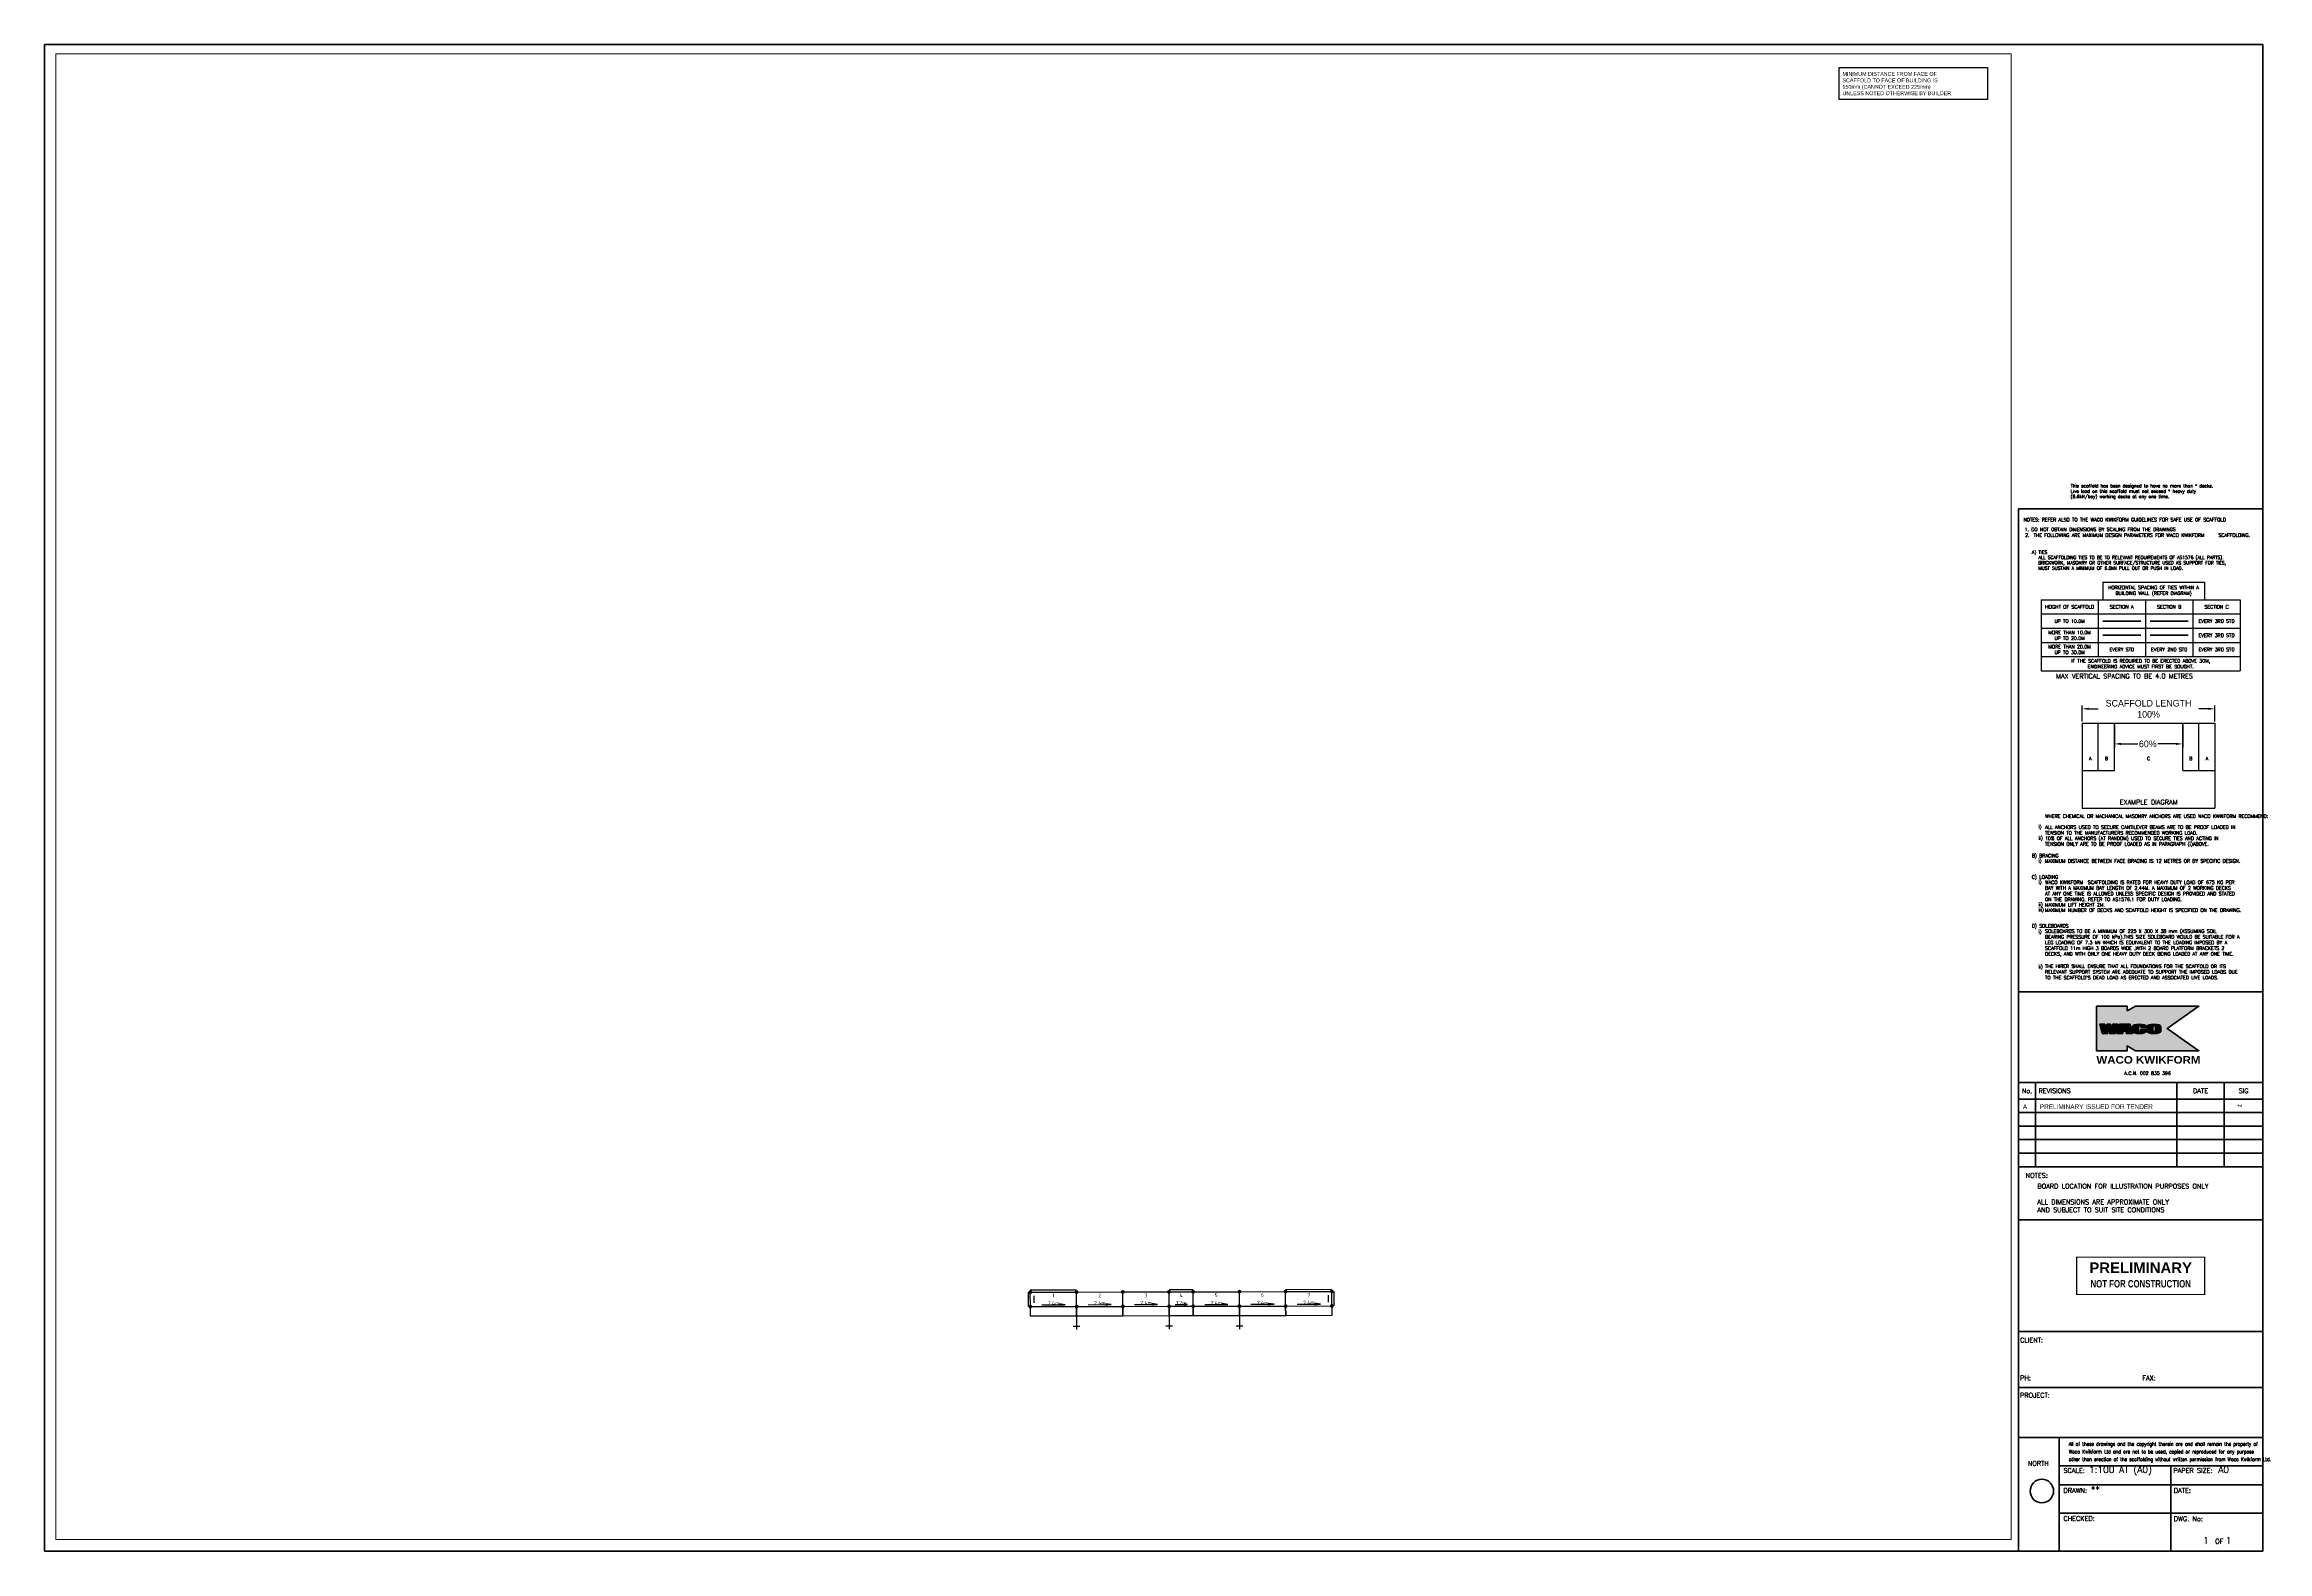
# Paper-space layout 'WACO Kwikform A0 Drawing Sheet' of a CAD drawing. Header units: millimetres. Extents: x 0 to 1172, y 0 to 795.
# The model-space entities are those that its viewports show. They can reach past a viewport. Long polylines and large blocks are cut down to what shows.
import ezdxf
from ezdxf.enums import TextEntityAlignment as Align

# ---------------------------------------------------------------- set-up
doc = ezdxf.new("R2010")
doc.units = ezdxf.units.MM
doc.header["$PDMODE"] = 34
doc.header["$PDSIZE"] = -10
doc.linetypes.add('KwikScaf_DASHED', pattern=[3.75, 2.5, -1.25])
doc.linetypes.add('KwikScaf_Line', pattern=[1, 1, 0])
doc.layers.get('0').update_dxf_attribs({"linetype": 'CONTINUOUS'})
doc.layers.get('Defpoints').update_dxf_attribs({"linetype": 'CONTINUOUS'})
for name, color, linetype in [('DISTANCE', 3, 'CONTINUOUS'), ('KwikScaf Schematic', 7, 'CONTINUOUS'), ('PRELIMINARY', 7, 'CONTINUOUS'), ('RED', 8, 'CONTINUOUS')]:
    doc.layers.add(name, color=color, linetype=linetype)
for name, color, linetype, lineweight in [('Sheet 018', 10, 'CONTINUOUS', 18), ('Sheet 025', 7, 'CONTINUOUS', 25), ('Sheet 035', 5, 'CONTINUOUS', 35), ('Sheet 050', 130, 'CONTINUOUS', 50), ('Sheet 070', 180, 'CONTINUOUS', 70)]:
    doc.layers.add(name, color=color, linetype=linetype, lineweight=lineweight)
doc.layers.add('Viewport', color=7, linetype='CONTINUOUS', plot=False)
doc.styles.add('ARCH', font='archd.shx', dxfattribs={"height": 250})
doc.styles.add('KwikScaf ISO', font='isocp.shx')
doc.styles.add('ROMANS', font='romans')
doc.styles.add('STAMP', font='ARIALBD.TTF')
doc.styles.add('WACO', font='ariblk.TTF')
doc.dimstyles.new('ISO-35', dxfattribs={"dimscale": 0, "dimtxt": 3.5, "dimasz": 3.5, "dimexe": 1.75, "dimexo": 0.875, "dimgap": 0.875, "dimtad": 1, "dimdsep": 46, "dimtxsty": 'Standard', "dimcen": 3.5, "dimadec": 0, "dimazin": 0, "dimtfac": 1, "dimtmove": 2, "dimatfit": 3, "dimfxl": 1, "dimtolj": 1, "dimtzin": 0, "dimarcsym": 0})
pattern_1 = [(0, (0, 0), (0, 0.174625), [0.127, -0.047625]), (90, (0, 0), (-0.174625, 1.069234422681163e-17), [0.127, -0.047625])]

# ---------------------------------------------------------------- blocks, each defined once
blk = doc.blocks.new('PREL')
at = {"layer": 'RED', "const_width": 100}
blk.add_lwpolyline([(6000, 1750), (-6000, 1750), (-6000, -1750.000000000004), (6000, -1750)], close=True, dxfattribs=at)
at = {"layer": 'RED', "style": 'STAMP'}
blk.add_text('PRELIMINARY', height=1000, dxfattribs=at).set_placement((0, 750), align=Align.MIDDLE)
at = {"layer": 'RED', "style": 'STAMP', "width": 0.75}
blk.add_text('NOT FOR CONSTRUCTION', height=700, dxfattribs=at).set_placement((0, -750), align=Align.MIDDLE)
blk = doc.blocks.new('REVDES')
at = {"style": 'ARCH'}
for tag, p in [('01', (2.307452727952295, 1.872837048815029)), ('03', (87.68326290768528, 1.872837048815029)), ('04', (115.3727178601732, 1.872837048815029))]:
    blk.add_attdef(tag, p, '', height=2.5, dxfattribs=at)
at = {"style": 'ARCH', "width": 0.85}
blk.add_attdef('02', (11.24883436304526, 1.872837048815029), '', height=2.5, dxfattribs=at)
blk = doc.blocks.new('*D31')
at = {"color": 0, "lineweight": -2}
for p, q in [((1074.685228284129, 437.8520134905011), (1074.685228284129, 446.2249631015466)), ((1144.685228284129, 437.8520134905011), (1144.685228284129, 446.2249631015466)), ((1078.185228284129, 444.4749631015466), (1083.143561617462, 444.4749631015466)), ((1141.185228284129, 444.4749631015466), (1136.226894950795, 444.4749631015466))]:
    blk.add_line(p, q, dxfattribs=at)
at = {"color": 0}
for points in [[(1078.185228284129, 445.0582964348799), (1078.185228284129, 443.8916297682132), (1074.685228284129, 444.4749631015466)], [(1141.185228284129, 445.0582964348799), (1141.185228284129, 443.8916297682132), (1144.685228284129, 444.4749631015466)]]:
    blk.add_solid(points, dxfattribs=at)
at = {"layer": 'Defpoints', "color": 0}
for p in [(1074.685228284129, 436.9770134905011), (1144.685228284129, 444.4749631015466), (1144.685228284129, 436.9770134905011)]:
    blk.add_point(p, dxfattribs=at)
at = {"color": 0, "insert": (1109.685228284129, 444.4749631015466), "char_height": 3.5, "attachment_point": 5}
blk.add_mtext('\\A1;SCAFFOLD LENGTH\\P100%', dxfattribs=at)
blk = doc.blocks.new('*D32')
at = {"color": 0, "lineweight": -2}
for p, q in [((1091.685228284129, 436.1020134905011), (1091.685228284129, 424.2111625901071)), ((1127.685228284129, 436.1020134905011), (1127.685228284129, 424.2111625901071)), ((1095.185228284129, 425.9611625901071), (1104.048374619526, 425.9611625901071)), ((1124.185228284129, 425.9611625901071), (1114.548374619526, 425.9611625901071))]:
    blk.add_line(p, q, dxfattribs=at)
at = {"color": 0}
for points in [[(1095.185228284129, 426.5444959234404), (1095.185228284129, 425.3778292567738), (1091.685228284129, 425.9611625901071)], [(1124.185228284129, 426.5444959234404), (1124.185228284129, 425.3778292567738), (1127.685228284129, 425.9611625901071)]]:
    blk.add_solid(points, dxfattribs=at)
at = {"layer": 'Defpoints', "color": 0}
for p in [(1091.685228284129, 436.9770134905011), (1127.685228284129, 436.9770134905011), (1127.685228284129, 425.9611625901071)]:
    blk.add_point(p, dxfattribs=at)
at = {"color": 0, "insert": (1109.298374619526, 425.9611625901071), "char_height": 3.5, "attachment_point": 5}
blk.add_mtext('\\A1;60%', dxfattribs=at)
blk = doc.blocks.new('REVISED TITLE')
at = {"layer": 'Sheet 025', "style": 'ROMANS'}
for s, p in [('CLIENT:', (-128.0498279852463, 110.1534623551543)), ('PH:', (-128.0498279852463, 90.15346235515432)), ('PROJECT:', (-128.0498279852463, 81.06238052590771)), ('FAX:', (-63.59748607163732, 90.15346235515432)), ('SCALE:', (-105.1948064830939, 41.33143520308323)), ('PAPER SIZE:', (-47.19480648309394, 41.33143520308323)), ('DRAWN:', (-105.1948064830939, 30.85301372103123)), ('DATE:', (-46.99157308244315, 30.85301372103123)), ('CHECKED:', (-105.1948064830939, 16.0386946920101)), ('DWG. No:', (-46.99157308244315, 15.85803246637835)), ('OF', (-25.1807061546387, 3.979074525860824))]:
    blk.add_text(s, height=2.5, dxfattribs=at).set_placement(p)
at = {"layer": 'Sheet 035', "style": 'ROMANS'}
for tag, p in [('CLIENT_CONTACT', (-110.6119119359905, 110.1534623551542)), ('COMPANY', (-110.6119119359905, 105.1534623551542)), ('ADDRESS_STREET', (-110.6119119359905, 100.1534623551542)), ('CITY', (-110.6119119359905, 95.15346235515423)), ('PHONE_NO.', (-110.6119119359905, 90.15346235515423)), ('PROJECT_TITLE:', (-110.6119119359905, 81.06238052590763)), ('FAX_NO.', (-46.1595700223815, 90.15346235515423)), ('PROJECT_DESCRIPTION', (-110.6119119359905, 76.06238052590763)), ('PROJECT_DESCRIPTION_2', (-110.6119119359905, 71.06238052590763)), ('PROJECT_DESCRIPTION_3', (-110.6119119359905, 66.06238052590763)), ('PROJECT_DESCRIPTION_4', (-110.6119119359905, 61.06238052590763)), ('SCALE', (-91.75689043383812, 41.33143520308315)), ('PAPER_SIZE', (-23.55522091750794, 41.33143520308315)), ('DRAFTSMAN', (-90.75689043383812, 30.85301372103115)), ('DATE', (-35.55365703318733, 30.85301372103115)), ('DWG_NO', (-46.15254205980159, 9.927966762711634))]:
    blk.add_attdef(tag, p, '', height=3.5, dxfattribs=at)
for tag, p in [('PAGE_NO.', (-30.05301076199925, 3.979074525860824)), ('OF_PAGES.', (-18.05301076199925, 3.979074525860824))]:
    blk.add_attdef(tag, text='', height=3.5, dxfattribs=at).set_placement(p, align=Align.CENTER)
blk = doc.blocks.new('WACO LOGO')
h = blk.add_hatch()
h.set_pattern_fill('ANGLE', color=140, scale=0.025, style=0)
h.set_pattern_definition(pattern_1)
h.paths.add_polyline_path([(493.6865790439111, 275.2650843444418), (494.2658797477366, 273.1031046849039), (497.0865245158074, 273.1031046849039), (498.4157824539661, 278.063962846476), (495.8186887724028, 278.063962846476), (495.2317538307079, 275.8734918233334), (494.6448188890133, 278.0639628464759), (492.7283391988088, 278.0639628464759), (492.1414042571141, 275.8734918233333), (491.554469315419, 278.0639628464759), (488.957375633856, 278.063962846476), (490.2866335720145, 273.1031046849039), (493.1072783400855, 273.1031046849039)])
h = blk.add_hatch()
h.set_pattern_fill('ANGLE', color=140, scale=0.025, style=0)
h.set_pattern_definition(pattern_1)
h.paths.add_polyline_path([(504.9649994299411, 278.063962846476), (499.3191983582365, 278.0639628464759), (497.9899404200778, 273.1031046849039), (501.0104786520712, 273.1031046849039), (501.332816473558, 274.3060858118931), (502.7867823868128, 274.3060858118931), (503.1091202082998, 273.1031046849039), (506.2942573680999, 273.1031046849039)])
h.paths.add_polyline_path([(502.142098894089, 276.7120773615401), (502.6042909886477, 274.9871529817897), (501.67990679953, 274.9871529817896)], flags=16)
h = blk.add_hatch()
h.set_pattern_fill('ANGLE', color=140, scale=0.025, style=0)
h.set_pattern_definition(pattern_1)
edge = h.paths.add_edge_path()
edge.add_ellipse((509.9696194084258, 276.8441062814665), major_axis=(-0.6583978019034475, 0), ratio=0.455651581965631, start_angle=180, end_angle=360, ccw=False)
edge.add_line((510.6280172103292, 276.8441062814661), (510.6280172103295, 276.4243361591614))
edge.add_line((510.6280172103295, 276.4243361591614), (513.4879303756703, 276.4243361591614))
edge.add_line((513.4879303756703, 276.4243361591614), (513.4879303756703, 276.9639628464759))
edge.add_ellipse((509.8772633327417, 276.963962846476), major_axis=(-3.610667042928525, 0), ratio=0.3046528486071202, start_angle=180, end_angle=360)
edge.add_line((506.2665962898132, 276.9639628464759), (506.2665962898134, 274.203104684903))
edge.add_ellipse((509.8772633327417, 274.2031046849039), major_axis=(-3.610667042928525, 0), ratio=0.3046528486071202, start_angle=0, end_angle=180)
edge.add_line((513.4879303756703, 274.2031046849042), (513.4879303756701, 275.4989191762972))
edge.add_line((513.4879303756701, 275.4989191762972), (510.6280172103296, 275.4989191762972))
edge.add_line((510.6280172103296, 275.4989191762972), (510.6280172103293, 274.4432469611477))
edge.add_ellipse((509.9696194084258, 274.4827713252667), major_axis=(-0.6583978019034475, 0), ratio=0.455651581965631, start_angle=0, end_angle=180, ccw=False)
edge.add_line((509.3112216065223, 274.4827713252665), (509.3112216065224, 276.8836306455854))
h = blk.add_hatch()
h.set_pattern_fill('ANGLE', color=140, scale=0.025, style=0)
h.set_pattern_definition(pattern_1)
edge = h.paths.add_edge_path()
edge.add_ellipse((517.5612923849794, 276.963962846476), major_axis=(-3.610667042928525, 0), ratio=0.3046528486071202, start_angle=180, end_angle=360)
edge.add_line((513.9506253420509, 276.9639628464758), (513.9506253420512, 274.2031046849027))
edge.add_ellipse((517.5612923849794, 274.2031046849039), major_axis=(-3.610667042928525, 0), ratio=0.3046528486071202, start_angle=0, end_angle=180)
edge.add_line((521.1719594279082, 274.2031046849049), (521.1719594279083, 276.9639628464747))
edge = h.paths.add_edge_path(flags=16)
edge.add_ellipse((517.6536484606638, 276.8441062814665), major_axis=(-0.6583978019034475, 0), ratio=0.455651581965631, start_angle=180, end_angle=360, ccw=False)
edge.add_line((518.3120462625673, 276.8441062814667), (518.312046262567, 274.4432469611473))
edge.add_ellipse((517.6536484606638, 274.4827713252667), major_axis=(-0.6583978019034475, 0), ratio=0.455651581965631, start_angle=0, end_angle=180, ccw=False)
edge.add_line((516.9952506587601, 274.4827713252678), (516.9952506587601, 276.8836306455852))
at = {"layer": 'Sheet 070'}
h = blk.add_hatch(color=51, dxfattribs=at)
h.paths.add_polyline_path([(501.67990679953, 274.9871529817896), (502.6042909886478, 274.9871529817897), (502.142098894089, 276.7120773615399)], flags=0)
h.paths.add_polyline_path([(506.2942573680998, 273.1031046849039), (504.9649994299411, 278.063962846476), (499.3191983582365, 278.0639628464759), (497.9899404200778, 273.1031046849039), (501.0104786520712, 273.1031046849039), (501.3328164735581, 274.3060858118931), (502.7867823868128, 274.3060858118931), (503.1091202082998, 273.1031046849039)], flags=16)
h.paths.add_polyline_path([(490.2866335720146, 273.1031046849039), (488.9573756338559, 278.063962846476), (491.5544693154191, 278.0639628464759), (492.1414042571141, 275.8734918233334), (492.728339198809, 278.063962846476), (494.6448188890131, 278.0639628464759), (495.2317538307079, 275.8734918233334), (495.8186887724028, 278.0639628464759), (498.4157824539661, 278.063962846476), (497.0865245158075, 273.1031046849039), (494.2658797477366, 273.1031046849039), (493.686579043911, 275.2650843444418), (493.1072783400855, 273.1031046849039)], flags=16)
h.paths.add_polyline_path([(503.4423537131524, 285.0615872322845), (503.4423537131527, 287.5615872322844), (487.1923537131524, 287.5615872322844), (487.1923537131527, 264.0615872322844), (503.4423537131527, 264.0615872322844), (503.4423537131524, 266.5615872322845), (507.7724807320747, 264.0615872322844), (541.2724807320747, 264.0615872322844), (524.4917416528549, 275.8115872322845), (541.2724807320747, 287.5615872322844), (507.7724807320747, 287.5615872322844)])
edge = h.paths.add_edge_path(flags=16)
edge.add_line((510.6280172103293, 274.4827713252667), (510.6280172103295, 275.4989191762972))
edge.add_line((510.6280172103295, 275.4989191762972), (513.4879303756702, 275.4989191762972))
edge.add_line((513.4879303756702, 275.4989191762972), (513.4879303756702, 274.2031046849039))
edge.add_ellipse((509.8772633327417, 274.2031046849039), major_axis=(-3.610667042928525, 0), ratio=0.3046528486071202, start_angle=0, end_angle=180, ccw=False)
edge.add_line((506.2665962898134, 274.2031046849039), (506.2665962898132, 276.963962846476))
edge.add_ellipse((509.8772633327417, 276.963962846476), major_axis=(-3.610667042928525, 0), ratio=0.3046528486071202, start_angle=180, end_angle=360, ccw=False)
edge.add_line((513.4879303756702, 276.963962846476), (513.4879303756702, 276.4243361591614))
edge.add_line((513.4879303756702, 276.4243361591614), (510.6280172103293, 276.4243361591614))
edge.add_line((510.6280172103295, 276.4243361591614), (510.6280172103293, 276.8441062814665))
edge.add_ellipse((509.9696194084258, 276.8441062814665), major_axis=(-0.6583978019034475, 0), ratio=0.455651581965631, start_angle=180, end_angle=360)
edge.add_line((509.3112216065224, 276.8441062814665), (509.3112216065224, 274.4827713252667))
edge.add_ellipse((509.9696194084258, 274.4827713252667), major_axis=(-0.6583978019034475, 0), ratio=0.455651581965631, start_angle=0, end_angle=180)
edge = h.paths.add_edge_path(flags=16)
edge.add_ellipse((517.5612923849794, 274.2031046849039), major_axis=(-3.610667042928525, 0), ratio=0.3046528486071202, start_angle=0, end_angle=180, ccw=False)
edge.add_line((513.9506253420511, 274.2031046849039), (513.9506253420509, 276.963962846476))
edge.add_ellipse((517.5612923849794, 276.963962846476), major_axis=(-3.610667042928525, 0), ratio=0.3046528486071202, start_angle=180, end_angle=360, ccw=False)
edge.add_line((521.1719594279082, 276.963962846476), (521.1719594279082, 274.2031046849039))
edge = h.paths.add_edge_path(flags=0)
edge.add_line((516.9952506587601, 276.8441062814665), (516.9952506587601, 274.4827713252667))
edge.add_ellipse((517.6536484606638, 274.4827713252667), major_axis=(-0.6583978019034475, 0), ratio=0.455651581965631, start_angle=0, end_angle=180)
edge.add_line((518.312046262567, 274.4827713252667), (518.3120462625673, 276.8441062814665))
edge.add_ellipse((517.6536484606638, 276.8441062814665), major_axis=(-0.6583978019034475, 0), ratio=0.455651581965631, start_angle=180, end_angle=360)
for p, q in [((506.2665962898132, 276.963962846476), (506.2665962898134, 274.2031046849039)), ((509.3112216065224, 276.8441062814665), (509.3112216065224, 274.4827713252667)), ((510.6280172103293, 276.8441062814665), (510.6280172103295, 276.4243361591614)), ((510.6280172103293, 276.4243361591614), (513.4879303756702, 276.4243361591614)), ((513.4879303756702, 276.4243361591614), (513.4879303756702, 276.963962846476)), ((513.9506253420509, 276.963962846476), (513.9506253420511, 274.2031046849039)), ((516.9952506587601, 276.8441062814665), (516.9952506587601, 274.4827713252667)), ((518.3120462625673, 276.8441062814665), (518.312046262567, 274.4827713252667)), ((521.1719594279082, 274.2031046849039), (521.1719594279082, 276.963962846476))]:
    blk.add_line(p, q, dxfattribs=at)
at = {"layer": 'Sheet 070', "color": 7}
blk.add_lwpolyline([(503.4423537131524, 285.0615872322845), (503.4423537131527, 287.5615872322844), (487.1923537131524, 287.5615872322844), (487.1923537131527, 264.0615872322844), (503.4423537131527, 264.0615872322844), (503.4423537131524, 266.5615872322845), (507.7724807320747, 264.0615872322844), (541.2724807320747, 264.0615872322844), (524.4917416528549, 275.8115872322845), (541.2724807320747, 287.5615872322844), (507.7724807320747, 287.5615872322844)], close=True, dxfattribs=at)
at = {"layer": 'Sheet 070'}
for points in [[(490.2866335720146, 273.1031046849039), (488.9573756338559, 278.063962846476), (491.5544693154191, 278.0639628464759), (492.1414042571141, 275.8734918233334), (492.728339198809, 278.063962846476), (494.6448188890131, 278.0639628464759), (495.2317538307079, 275.8734918233334), (495.8186887724028, 278.0639628464759), (498.4157824539661, 278.063962846476), (497.0865245158075, 273.1031046849039), (494.2658797477366, 273.1031046849039), (493.686579043911, 275.2650843444418), (493.1072783400855, 273.1031046849039), (490.2866335720146, 273.1031046849039)], [(506.2942573680998, 273.1031046849039), (504.9649994299411, 278.063962846476), (499.3191983582365, 278.0639628464759), (497.9899404200778, 273.1031046849039), (501.0104786520712, 273.1031046849039), (501.3328164735581, 274.3060858118931), (502.7867823868128, 274.3060858118931), (503.1091202082998, 273.1031046849039)], [(501.67990679953, 274.9871529817896), (502.6042909886478, 274.9871529817897), (502.142098894089, 276.7120773615399)]]:
    blk.add_lwpolyline(points, close=True, dxfattribs=at)
blk.add_lwpolyline([(510.6280172103293, 274.4827713252667), (510.6280172103295, 275.4989191762972), (513.4879303756702, 275.4989191762972), (513.4879303756702, 274.2031046849039)], dxfattribs=at)
for centre, major_axis, ratio in [((509.8772633327417, 276.963962846476), (-3.610667042928525, 0), 0.3046528486071202), ((509.9696194084258, 276.8441062814665), (-0.6583978019034475, 0), 0.455651581965631), ((517.5612923849794, 276.963962846476), (-3.610667042928525, 0), 0.3046528486071202), ((517.6536484606638, 276.8441062814665), (-0.6583978019034475, 0), 0.455651581965631)]:
    blk.add_ellipse(centre, major_axis=major_axis, ratio=ratio, start_param=3.141592653589793, end_param=6.283185307179586, dxfattribs=at)
at = {"layer": 'Sheet 070', "extrusion": (0, 0, -1)}
for centre, major_axis, ratio in [((509.8772633327417, 274.2031046849039), (-3.610667042928525, 0), 0.3046528486071202), ((509.9696194084258, 274.4827713252667), (-0.6583978019034475, 0), 0.455651581965631), ((517.5612923849794, 274.2031046849039), (-3.610667042928525, 0), 0.3046528486071202), ((517.6536484606638, 274.4827713252667), (-0.6583978019034475, 0), 0.455651581965631)]:
    blk.add_ellipse(centre, major_axis=major_axis, ratio=ratio, start_param=3.141592653589793, end_param=6.283185307179586, dxfattribs=at)

msp = doc.modelspace()

# ---------------------------------------------------------------- linework, layer by layer
at = {"layer": 'KwikScaf Schematic', "color": 3, "linetype": 'KwikScaf_DASHED'}
for p, q in [((48484.66347351585, 9649.702511437601), (48482.97867633986, 10411.70064887527)), ((51021.75136825146, 10517.31418401123), (48582.75732991751, 10511.92150643612)), ((48784.22053624039, 9850.365328550895), (48783.4201470308, 10212.36444371157)), ((64486.71845565068, 10547.08556718013), (62047.72441731673, 10541.69288960501)), ((64287.38225048698, 10246.64409648919), (64288.18263969657, 9884.64498132851)), ((64586.93931321152, 10447.30691360248), (64588.62411038751, 9685.308776164813))]:
    msp.add_line(p, q, dxfattribs=at)
at = {"layer": 'KwikScaf Schematic', "color": 3, "linetype": 'KwikScaf_Line'}
for p, q in [((48582.9784319091, 10411.92175086687), (51021.97247024306, 10417.31442844199)), ((48584.6632290851, 9649.9236134292), (48582.9784319091, 10411.92175086687)), ((48584.6632290851, 9649.9236134292), (51023.65726741905, 9655.316291004317)), ((48585.78642720242, 9141.924855137422), (48584.6632290851, 9649.9236134292)), ((49194.20113902158, 9746.521550002688), (50413.69815818856, 9749.217888790246)), ((50413.69815818856, 9749.217888790246), (50108.71860357332, 9796.16868768321)), ((50413.69815818856, 9749.217888790246), (50108.92920322032, 9700.918920503502)), ((51021.97247024306, 10417.31442844199), (53460.96650857702, 10422.7071060171)), ((51023.65726741905, 9655.316291004317), (51021.97247024306, 10417.31442844199)), ((51023.65726741905, 9655.316291004317), (53462.65130575301, 9660.708968579433)), ((51023.65726741905, 9655.316291004317), (51024.78046553638, 9147.317532712537)), ((51024.78046553638, 9147.317532712537), (51023.65726741905, 9655.316291004317)), ((51633.19517735554, 9751.914227577805), (52852.69219652252, 9754.610566365362)), ((52852.69219652252, 9754.610566365362), (52547.71264190727, 9801.561365258327)), ((52852.69219652252, 9754.610566365362), (52547.92324155428, 9706.311598078619)), ((53460.96650857702, 10422.7071060171), (55899.96054691097, 10428.09978359222)), ((53462.65130575301, 9660.708968579433), (53460.96650857702, 10422.7071060171)), ((53462.65130575301, 9660.708968579433), (55901.64534408697, 9666.10164615455)), ((53462.65130575301, 9660.708968579433), (53463.77450387034, 9152.710210287654)), ((53463.77450387034, 9152.710210287654), (53462.65130575301, 9660.708968579433)), ((54072.1892156895, 9757.30690515292), (55291.68623485648, 9760.003243940479)), ((55291.68623485648, 9760.003243940479), (54986.70668024123, 9806.954042833444)), ((55291.68623485648, 9760.003243940479), (54986.91727988824, 9711.704275653734)), ((55901.64534408697, 9666.10164615455), (55899.96054691097, 10428.09978359222)), ((55901.64534408697, 9666.10164615455), (55902.76854220429, 9158.10288786277)), ((57169.95744264043, 10430.90777888553), (59608.95148097438, 10436.30045646065)), ((57171.64223981641, 9668.909641447864), (59610.63627815037, 9674.302319022981)), ((57172.76543793374, 9160.910883156086), (57171.64223981641, 9668.909641447864)), ((57781.18014975291, 9765.507578021352), (59000.67716891988, 9768.20391680891)), ((59000.67716891988, 9768.20391680891), (58695.69761430464, 9815.154715701876)), ((59000.67716891988, 9768.20391680891), (58695.90821395164, 9719.904948522168)), ((59608.95148097437, 10436.30045646065), (62047.94551930833, 10441.69313403577)), ((59610.63627815037, 9674.302319022981), (59608.95148097438, 10436.30045646065)), ((59610.63627815036, 9674.302319022981), (62049.63031648431, 9679.694996598097)), ((59610.63627815037, 9674.302319022981), (59611.7594762677, 9166.303560731203)), ((59611.75947626769, 9166.303560731203), (59610.63627815036, 9674.302319022981)), ((60220.17418808685, 9770.900255596469), (61439.67120725383, 9773.596594384027)), ((61439.67120725383, 9773.596594384027), (61134.69165263859, 9820.547393276991)), ((61439.67120725383, 9773.596594384027), (61134.90225228558, 9725.297626097283)), ((62047.94551930833, 10441.69313403577), (64486.93955764228, 10447.08581161088)), ((62049.63031648431, 9679.694996598097), (62047.94551930833, 10441.69313403577)), ((62049.63031648431, 9679.694996598097), (64488.62435481827, 9685.087674173214)), ((62049.63031648431, 9679.694996598097), (62050.75351460165, 9171.696238306318)), ((62050.75351460164, 9171.696238306318), (62049.63031648431, 9679.694996598097)), ((62659.16822642081, 9776.292933171586), (63878.66524558778, 9778.989271959143)), ((63878.66524558778, 9778.989271959143), (63573.68569097254, 9825.940070852108)), ((63878.66524558778, 9778.989271959143), (63573.89629061954, 9730.6903036724)), ((64488.62435481827, 9685.087674173214), (64486.93955764228, 10447.08581161088)), ((64488.62435481827, 9685.087674173214), (64489.74755293559, 9177.088915881435)), ((51024.78046553638, 9147.317532712537), (48585.78642720242, 9141.924855137422)), ((50850.94167874609, 8621.931887488687), (51200.94082323846, 8622.705744459287)), ((53463.77450387034, 9152.710210287654), (51024.78046553638, 9147.317532712537)), ((51024.78046553638, 9147.317532712537), (51026.32817947758, 8447.319243727803)), ((55902.76854220429, 9158.10288786277), (53463.77450387034, 9152.710210287654)), ((55728.92975541401, 8632.717242638919), (56078.92889990637, 8633.491099609519)), ((55902.76854220429, 9158.10288786277), (55904.31625614549, 8458.104598878035)), ((59611.7594762677, 9166.303560731203), (57172.76543793374, 9160.910883156086)), ((59437.92068947741, 8640.917915507353), (59787.91983396978, 8641.69177247795)), ((62050.75351460165, 9171.696238306318), (59611.75947626769, 9166.303560731203)), ((59611.7594762677, 9166.303560731203), (59613.30719020889, 8466.305271746467)), ((64489.74755293559, 9177.088915881435), (62050.75351460164, 9171.696238306318))]:
    msp.add_line(p, q, dxfattribs=at)
at = {"layer": 'KwikScaf Schematic', "color": 1, "linetype": 'KwikScaf_DASHED'}
msp.add_line((57169.73634064882, 10530.90753445478), (55899.73944491937, 10528.09953916147), dxfattribs=at)
at = {"layer": 'KwikScaf Schematic', "color": 1, "linetype": 'KwikScaf_Line'}
for p, q in [((55899.96054691097, 10428.09978359222), (57169.95744264042, 10430.90777888553)), ((55901.64534408697, 9666.10164615455), (57171.64223981641, 9668.909641447864)), ((55902.76854220429, 9158.10288786277), (55901.64534408697, 9666.10164615455)), ((56218.93396837233, 9762.053412157587), (56853.93241623705, 9763.457409804245)), ((56853.93241623705, 9763.457409804245), (56695.07750444737, 9810.731293982435)), ((56853.93241623705, 9763.457409804245), (56695.28810409437, 9715.481526802725)), ((57171.64223981641, 9668.909641447864), (57169.95744264042, 10430.90777888553)), ((57171.64223981641, 9668.909641447864), (57172.76543793374, 9160.910883156086)), ((57172.76543793374, 9160.910883156086), (55902.76854220429, 9158.10288786277))]:
    msp.add_line(p, q, dxfattribs=at)
at = {"layer": 'KwikScaf Schematic', "color": 3, "linetype": 'KwikScaf_Line'}
for points in [[(48582.86788091331, 10461.92162865149, 99.99999999999999, 99.99999999999997, -0.1989123673796587), (48618.25551319031, 10447.35517486567, 99.99999999999997, 99.99999999999999, -0.1989123673796583), (48632.97830969373, 10412.03230186267, 99.99999999999999, 99.99999999999999, -0.1989123673796577), (48618.41185590791, 10376.64466958566, 99.99999999999999, 99.99999999999999, -0.1989123673796573), (48583.0889829049, 10361.92187308224, 99.99999999999999, 99.99999999999999, -0.1989123673796573), (48547.7013506279, 10376.48832686807, 99.99999999999999, 99.99999999999999, -0.1989123673796577), (48532.97855412449, 10411.81119987107, 99.99999999999999, 99.99999999999997, -0.1989123673796583), (48547.5450079103, 10447.19883214808, 99.99999999999997, 99.99999999999999, -0.1989123673796587)], [(51021.86191924726, 10467.31430622661, 99.99999999999999, 99.99999999999999, -0.1989123673796651), (51057.24955152427, 10452.74785244079, 99.99999999999999, 99.99999999999999, -0.1989123673796651), (51071.97234802769, 10417.42497943778, 99.99999999999999, 99.99999999999997, -0.1989123673796633), (51057.40589424186, 10382.03734716078, 99.99999999999997, 99.99999999999999, -0.1989123673796608), (51022.08302123886, 10367.31455065736, 99.99999999999999, 99.99999999999997, -0.1989123673796541), (50986.69538896185, 10381.88100444318, 99.99999999999997, 99.99999999999999, -0.1989123673796558), (50971.97259245844, 10417.20387744619, 99.99999999999999, 99.99999999999999, -0.198912367379653), (50986.53904624426, 10452.59150972319, 99.99999999999999, 99.99999999999999, -0.1989123673796589)], [(51021.86191924726, 10467.31430622661, 99.99999999999999, 99.99999999999997, -0.1989123673796587), (51057.24955152428, 10452.74785244079, 99.99999999999997, 99.99999999999999, -0.1989123673796583), (51071.97234802769, 10417.42497943778, 99.99999999999999, 99.99999999999999, -0.1989123673796577), (51057.40589424187, 10382.03734716078, 99.99999999999999, 99.99999999999999, -0.1989123673796573), (51022.08302123886, 10367.31455065736, 99.99999999999999, 99.99999999999999, -0.1989123673796573), (50986.69538896185, 10381.88100444318, 99.99999999999999, 99.99999999999999, -0.1989123673796577), (50971.97259245844, 10417.20387744619, 99.99999999999999, 99.99999999999997, -0.1989123673796583), (50986.53904624426, 10452.59150972319, 99.99999999999997, 99.99999999999999, -0.1989123673796587)], [(51023.54671642325, 9705.31616878894, 99.99999999999999, 99.99999999999997, -0.1989123673796593), (51058.93434870026, 9690.74971500312, 99.99999999999997, 99.99999999999999, -0.1989123673796627), (51073.65714520367, 9655.426842000117, 99.99999999999999, 99.99999999999997, -0.1989123673796627), (51059.09069141786, 9620.039209723107, 99.99999999999997, 99.99999999999999, -0.1989123673796593), (51023.76781841485, 9605.316413219693, 99.99999999999999, 99.99999999999999, -0.1989123673796575), (50988.38018613785, 9619.882867005514, 99.99999999999999, 99.99999999999999, -0.1989123673796525), (50973.65738963443, 9655.205740008518, 99.99999999999999, 99.99999999999999, -0.1989123673796525), (50988.22384342024, 9690.593372285526, 99.99999999999999, 99.99999999999999, -0.1989123673796575)], [(53460.85595758122, 10472.70698380173, 99.99999999999999, 99.99999999999999, -0.1989123673796651), (53496.24358985823, 10458.1405300159, 99.99999999999999, 99.99999999999999, -0.1989123673796651), (53510.96638636164, 10422.8176570129, 99.99999999999999, 99.99999999999997, -0.1989123673796633), (53496.39993257582, 10387.43002473589, 99.99999999999997, 99.99999999999999, -0.1989123673796608), (53461.07705957282, 10372.70722823248, 99.99999999999999, 99.99999999999997, -0.1989123673796541), (53425.68942729581, 10387.2736820183, 99.99999999999997, 99.99999999999999, -0.1989123673796558), (53410.96663079239, 10422.5965550213, 99.99999999999999, 99.99999999999999, -0.198912367379653), (53425.53308457822, 10457.98418729831, 99.99999999999999, 99.99999999999999, -0.1989123673796589)], [(53460.85595758122, 10472.70698380173, 99.99999999999999, 99.99999999999997, -0.1989123673796587), (53496.24358985823, 10458.1405300159, 99.99999999999997, 99.99999999999999, -0.1989123673796583), (53510.96638636164, 10422.8176570129, 99.99999999999999, 99.99999999999999, -0.1989123673796577), (53496.39993257582, 10387.43002473589, 99.99999999999999, 99.99999999999999, -0.1989123673796573), (53461.07705957282, 10372.70722823248, 99.99999999999999, 99.99999999999999, -0.1989123673796573), (53425.68942729581, 10387.2736820183, 99.99999999999999, 99.99999999999999, -0.1989123673796577), (53410.9666307924, 10422.5965550213, 99.99999999999999, 99.99999999999997, -0.1989123673796583), (53425.53308457822, 10457.98418729831, 99.99999999999997, 99.99999999999999, -0.1989123673796587)], [(53462.54075475721, 9710.708846364058, 99.99999999999999, 99.99999999999997, -0.1989123673796593), (53497.92838703422, 9696.142392578236, 99.99999999999997, 99.99999999999999, -0.1989123673796627), (53512.65118353763, 9660.819519575232, 99.99999999999999, 99.99999999999997, -0.1989123673796627), (53498.08472975181, 9625.431887298224, 99.99999999999997, 99.99999999999999, -0.1989123673796593), (53462.76185674881, 9610.70909079481, 99.99999999999999, 99.99999999999999, -0.1989123673796575), (53427.3742244718, 9625.27554458063, 99.99999999999999, 99.99999999999999, -0.1989123673796525), (53412.65142796838, 9660.598417583633, 99.99999999999999, 99.99999999999999, -0.1989123673796525), (53427.2178817542, 9695.986049860641, 99.99999999999999, 99.99999999999999, -0.1989123673796575)], [(55899.84999591517, 10478.09966137684, 99.99999999999999, 99.99999999999999, -0.1989123673796651), (55935.23762819218, 10463.53320759102, 99.99999999999999, 99.99999999999999, -0.1989123673796651), (55949.9604246956, 10428.21033458802, 99.99999999999999, 99.99999999999997, -0.1989123673796633), (55935.39397090978, 10392.82270231101, 99.99999999999997, 99.99999999999999, -0.1989123673796608), (55900.07109790677, 10378.09990580759, 99.99999999999999, 99.99999999999997, -0.1989123673796541), (55864.68346562977, 10392.66635959341, 99.99999999999997, 99.99999999999999, -0.1989123673796558), (55849.96066912635, 10427.98923259642, 99.99999999999999, 99.99999999999999, -0.198912367379653), (55864.52712291217, 10463.37686487343, 99.99999999999999, 99.99999999999999, -0.1989123673796589)], [(55901.53479309117, 9716.101523939173, 99.99999999999999, 99.99999999999997, -0.1989123673796593), (55936.92242536818, 9701.535070153352, 99.99999999999997, 99.99999999999999, -0.1989123673796627), (55951.64522187159, 9666.21219715035, 99.99999999999999, 99.99999999999997, -0.1989123673796627), (55937.07876808577, 9630.82456487334, 99.99999999999997, 99.99999999999999, -0.1989123673796593), (55901.75589508277, 9616.101768369925, 99.99999999999999, 99.99999999999999, -0.1989123673796575), (55866.36826280576, 9630.668222155746, 99.99999999999999, 99.99999999999999, -0.1989123673796525), (55851.64546630234, 9665.99109515875, 99.99999999999999, 99.99999999999999, -0.1989123673796525), (55866.21192008816, 9701.378727435758, 99.99999999999999, 99.99999999999999, -0.1989123673796575)], [(57169.84689164463, 10480.90765667016, 99.99999999999999, 99.99999999999997, -0.1989123673796587), (57205.23452392164, 10466.34120288434, 99.99999999999997, 99.99999999999999, -0.1989123673796583), (57219.95732042505, 10431.01832988133, 99.99999999999999, 99.99999999999999, -0.1989123673796577), (57205.39086663923, 10395.63069760432, 99.99999999999999, 99.99999999999999, -0.1989123673796573), (57170.06799363623, 10380.90790110091, 99.99999999999999, 99.99999999999999, -0.1989123673796573), (57134.68036135922, 10395.47435488673, 99.99999999999999, 99.99999999999999, -0.1989123673796577), (57119.9575648558, 10430.79722788973, 99.99999999999999, 99.99999999999997, -0.1989123673796583), (57134.52401864162, 10466.18486016674, 99.99999999999997, 99.99999999999999, -0.1989123673796587)], [(59608.84092997858, 10486.30033424527, 99.99999999999999, 99.99999999999999, -0.1989123673796651), (59644.22856225559, 10471.73388045945, 99.99999999999999, 99.99999999999999, -0.1989123673796651), (59658.951358759, 10436.41100745645, 99.99999999999999, 99.99999999999997, -0.1989123673796633), (59644.38490497318, 10401.02337517944, 99.99999999999997, 99.99999999999999, -0.1989123673796608), (59609.06203197018, 10386.30057867603, 99.99999999999999, 99.99999999999997, -0.1989123673796541), (59573.67439969317, 10400.86703246185, 99.99999999999997, 99.99999999999999, -0.1989123673796558), (59558.95160318976, 10436.18990546485, 99.99999999999999, 99.99999999999999, -0.198912367379653), (59573.51805697558, 10471.57753774186, 99.99999999999999, 99.99999999999999, -0.1989123673796589)], [(59608.84092997857, 10486.30033424527, 99.99999999999999, 99.99999999999997, -0.1989123673796587), (59644.22856225558, 10471.73388045945, 99.99999999999997, 99.99999999999999, -0.1989123673796583), (59658.951358759, 10436.41100745645, 99.99999999999999, 99.99999999999999, -0.1989123673796577), (59644.38490497318, 10401.02337517944, 99.99999999999999, 99.99999999999999, -0.1989123673796573), (59609.06203197017, 10386.30057867603, 99.99999999999999, 99.99999999999999, -0.1989123673796573), (59573.67439969316, 10400.86703246185, 99.99999999999999, 99.99999999999999, -0.1989123673796577), (59558.95160318975, 10436.18990546485, 99.99999999999999, 99.99999999999997, -0.1989123673796583), (59573.51805697557, 10471.57753774186, 99.99999999999997, 99.99999999999999, -0.1989123673796587)], [(59610.52572715457, 9724.302196807605, 99.99999999999999, 99.99999999999997, -0.1989123673796593), (59645.91335943158, 9709.735743021785, 99.99999999999997, 99.99999999999999, -0.1989123673796627), (59660.63615593499, 9674.412870018781, 99.99999999999999, 99.99999999999997, -0.1989123673796627), (59646.06970214917, 9639.025237741773, 99.99999999999997, 99.99999999999999, -0.1989123673796593), (59610.74682914617, 9624.302441238357, 99.99999999999999, 99.99999999999999, -0.1989123673796575), (59575.35919686916, 9638.868895024178, 99.99999999999999, 99.99999999999999, -0.1989123673796525), (59560.63640036574, 9674.191768027182, 99.99999999999999, 99.99999999999999, -0.1989123673796525), (59575.20285415157, 9709.57940030419, 99.99999999999999, 99.99999999999999, -0.1989123673796575)], [(62047.83496831253, 10491.69301182039, 99.99999999999999, 99.99999999999999, -0.1989123673796651), (62083.22260058954, 10477.12655803457, 99.99999999999999, 99.99999999999999, -0.1989123673796651), (62097.94539709295, 10441.80368503157, 99.99999999999999, 99.99999999999997, -0.1989123673796633), (62083.37894330713, 10406.41605275456, 99.99999999999997, 99.99999999999999, -0.1989123673796608), (62048.05607030413, 10391.69325625114, 99.99999999999999, 99.99999999999997, -0.1989123673796541), (62012.66843802712, 10406.25971003696, 99.99999999999997, 99.99999999999999, -0.1989123673796558), (61997.94564152371, 10441.58258303997, 99.99999999999999, 99.99999999999999, -0.198912367379653), (62012.51209530952, 10476.97021531697, 99.99999999999999, 99.99999999999999, -0.1989123673796589)], [(62047.83496831253, 10491.69301182039, 99.99999999999999, 99.99999999999997, -0.1989123673796587), (62083.22260058954, 10477.12655803457, 99.99999999999997, 99.99999999999999, -0.1989123673796583), (62097.94539709295, 10441.80368503157, 99.99999999999999, 99.99999999999999, -0.1989123673796577), (62083.37894330713, 10406.41605275456, 99.99999999999999, 99.99999999999999, -0.1989123673796573), (62048.05607030413, 10391.69325625114, 99.99999999999999, 99.99999999999999, -0.1989123673796573), (62012.66843802711, 10406.25971003696, 99.99999999999999, 99.99999999999999, -0.1989123673796577), (61997.9456415237, 10441.58258303997, 99.99999999999999, 99.99999999999997, -0.1989123673796583), (62012.51209530952, 10476.97021531697, 99.99999999999997, 99.99999999999999, -0.1989123673796587)], [(62049.51976548851, 9729.694874382722, 99.99999999999999, 99.99999999999997, -0.1989123673796593), (62084.90739776552, 9715.1284205969, 99.99999999999997, 99.99999999999999, -0.1989123673796627), (62099.63019426894, 9679.805547593896, 99.99999999999999, 99.99999999999997, -0.1989123673796627), (62085.06374048312, 9644.417915316888, 99.99999999999997, 99.99999999999999, -0.1989123673796593), (62049.74086748011, 9629.695118813474, 99.99999999999999, 99.99999999999999, -0.1989123673796575), (62014.3532352031, 9644.261572599295, 99.99999999999999, 99.99999999999999, -0.1989123673796525), (61999.63043869969, 9679.584445602297, 99.99999999999999, 99.99999999999999, -0.1989123673796525), (62014.19689248551, 9714.972077879307, 99.99999999999999, 99.99999999999999, -0.1989123673796575)], [(64486.82900664648, 10497.08568939551, 99.99999999999999, 99.99999999999999, -0.1989123673796651), (64522.21663892348, 10482.51923560968, 99.99999999999999, 99.99999999999999, -0.1989123673796651), (64536.9394354269, 10447.19636260668, 99.99999999999999, 99.99999999999997, -0.1989123673796633), (64522.37298164108, 10411.80873032967, 99.99999999999997, 99.99999999999999, -0.1989123673796608), (64487.05010863808, 10397.08593382626, 99.99999999999999, 99.99999999999997, -0.1989123673796541), (64451.66247636107, 10411.65238761208, 99.99999999999997, 99.99999999999999, -0.1989123673796558), (64436.93967985766, 10446.97526061508, 99.99999999999999, 99.99999999999999, -0.198912367379653), (64451.50613364347, 10482.36289289209, 99.99999999999999, 99.99999999999999, -0.1989123673796589)], [(64488.51380382247, 9735.087551957837, 99.99999999999999, 99.99999999999997, -0.1989123673796593), (64523.90143609948, 9720.521098172017, 99.99999999999997, 99.99999999999999, -0.1989123673796627), (64538.62423260289, 9685.198225169013, 99.99999999999999, 99.99999999999997, -0.1989123673796627), (64524.05777881707, 9649.810592892005, 99.99999999999997, 99.99999999999999, -0.1989123673796593), (64488.73490581407, 9635.08779638859, 99.99999999999999, 99.99999999999999, -0.1989123673796575), (64453.34727353706, 9649.65425017441, 99.99999999999999, 99.99999999999999, -0.1989123673796525), (64438.62447703364, 9684.977123177414, 99.99999999999999, 99.99999999999999, -0.1989123673796525), (64453.19093081946, 9720.364755454422, 99.99999999999999, 99.99999999999999, -0.1989123673796575)]]:
    msp.add_lwpolyline(points, format="xyseb", close=True, dxfattribs=at)
at = {"layer": 'KwikScaf Schematic', "color": 3, "linetype": 'KwikScaf_Line', "const_width": 99.99999999999999}
for points in [[(48584.5526780893, 9699.923491213824, -0.198912367379658), (48619.94031036631, 9685.357037428004, -0.198912367379658), (48634.66310686972, 9650.034164425, -0.198912367379658), (48620.0966530839, 9614.646532147992, -0.198912367379658), (48584.7737800809, 9599.923735644577, -0.198912367379658), (48549.38614780389, 9614.490189430397, -0.198912367379658), (48534.66335130047, 9649.8130624334, -0.198912367379658), (48549.2298050863, 9685.20069471041, -0.198912367379658)], [(51023.54671642325, 9705.31616878894, -0.198912367379658), (51058.93434870026, 9690.74971500312, -0.198912367379658), (51073.65714520368, 9655.426842000117, -0.198912367379658), (51059.09069141786, 9620.039209723107, -0.198912367379658), (51023.76781841485, 9605.316413219693, -0.198912367379658), (50988.38018613785, 9619.882867005514, -0.198912367379658), (50973.65738963443, 9655.205740008518, -0.198912367379658), (50988.22384342025, 9690.593372285526, -0.198912367379658)], [(53462.54075475721, 9710.708846364058, -0.198912367379658), (53497.92838703422, 9696.142392578236, -0.198912367379658), (53512.65118353763, 9660.819519575232, -0.198912367379658), (53498.08472975181, 9625.431887298224, -0.198912367379658), (53462.76185674881, 9610.70909079481, -0.198912367379658), (53427.3742244718, 9625.27554458063, -0.198912367379658), (53412.65142796838, 9660.598417583633, -0.198912367379658), (53427.21788175421, 9695.986049860641, -0.198912367379658)], [(57171.53168882061, 9718.90951923249, -0.198912367379658), (57206.91932109762, 9704.343065446668, -0.198912367379658), (57221.64211760104, 9669.020192443664, -0.198912367379658), (57207.07566381522, 9633.632560166656, -0.198912367379658), (57171.75279081221, 9618.909763663241, -0.198912367379658), (57136.36515853521, 9633.476217449062, -0.198912367379658), (57121.64236203179, 9668.799090452065, -0.198912367379658), (57136.20881581761, 9704.186722729075, -0.198912367379658)], [(59610.52572715456, 9724.302196807605, -0.198912367379658), (59645.91335943157, 9709.735743021783, -0.198912367379658), (59660.63615593499, 9674.412870018781, -0.198912367379658), (59646.06970214917, 9639.025237741773, -0.198912367379658), (59610.74682914616, 9624.302441238357, -0.198912367379658), (59575.35919686915, 9638.868895024178, -0.198912367379658), (59560.63640036574, 9674.191768027182, -0.198912367379658), (59575.20285415156, 9709.57940030419, -0.198912367379658)], [(62049.51976548851, 9729.694874382722, -0.198912367379658), (62084.90739776552, 9715.1284205969, -0.198912367379658), (62099.63019426894, 9679.805547593896, -0.198912367379658), (62085.06374048311, 9644.417915316888, -0.198912367379658), (62049.74086748011, 9629.695118813474, -0.198912367379658), (62014.3532352031, 9644.261572599295, -0.198912367379658), (61999.63043869969, 9679.584445602297, -0.198912367379658), (62014.19689248551, 9714.972077879307, -0.198912367379658)]]:
    msp.add_lwpolyline(points, format="xyb", close=True, dxfattribs=at)
at = {"layer": 'KwikScaf Schematic', "color": 1, "linetype": 'KwikScaf_Line'}
for points in [[(55899.84999591517, 10478.09966137684, 99.99999999999999, 99.99999999999997, -0.1989123673796587), (55935.23762819218, 10463.53320759102, 99.99999999999997, 99.99999999999999, -0.1989123673796583), (55949.9604246956, 10428.21033458802, 99.99999999999999, 99.99999999999999, -0.1989123673796577), (55935.39397090978, 10392.82270231101, 99.99999999999999, 99.99999999999999, -0.1989123673796573), (55900.07109790677, 10378.09990580759, 99.99999999999999, 99.99999999999999, -0.1989123673796573), (55864.68346562977, 10392.66635959342, 99.99999999999999, 99.99999999999999, -0.1989123673796577), (55849.96066912635, 10427.98923259642, 99.99999999999999, 99.99999999999997, -0.1989123673796583), (55864.52712291217, 10463.37686487343, 99.99999999999997, 99.99999999999999, -0.1989123673796587)], [(57169.84689164462, 10480.90765667016, 99.99999999999999, 99.99999999999999, -0.1989123673796598), (57205.23452392163, 10466.34120288434, 99.99999999999999, 99.99999999999999, -0.1989123673796582), (57219.95732042505, 10431.01832988133, 99.99999999999999, 99.99999999999999, -0.1989123673796598), (57205.39086663922, 10395.63069760432, 99.99999999999999, 99.99999999999999, -0.1989123673796582), (57170.06799363622, 10380.90790110091, 99.99999999999999, 99.99999999999999, -0.1989123673796584), (57134.68036135921, 10395.47435488673, 99.99999999999999, 99.99999999999999, -0.1989123673796576), (57119.9575648558, 10430.79722788973, 99.99999999999999, 100, -0.1989123673796604), (57134.52401864162, 10466.18486016674, 100, 99.99999999999999, -0.1989123673796596)], [(57171.53168882061, 9718.90951923249, 99.99999999999999, 99.99999999999999, -0.1989123673796582), (57206.91932109762, 9704.343065446668, 99.99999999999999, 99.99999999999999, -0.1989123673796598), (57221.64211760103, 9669.020192443664, 99.99999999999999, 99.99999999999999, -0.1989123673796598), (57207.07566381522, 9633.632560166656, 99.99999999999999, 99.99999999999999, -0.1989123673796582), (57171.75279081221, 9618.909763663241, 99.99999999999999, 100, -0.1989123673796596), (57136.36515853521, 9633.476217449062, 100, 99.99999999999999, -0.1989123673796604), (57121.64236203179, 9668.799090452065, 99.99999999999999, 100, -0.1989123673796604), (57136.20881581761, 9704.186722729075, 100, 99.99999999999999, -0.1989123673796596)]]:
    msp.add_lwpolyline(points, format="xyseb", close=True, dxfattribs=at)
at = {"layer": 'KwikScaf Schematic', "color": 1, "linetype": 'KwikScaf_Line', "const_width": 99.99999999999999}
msp.add_lwpolyline([(55901.53479309117, 9716.101523939173, -0.198912367379658), (55936.92242536818, 9701.535070153352, -0.198912367379658), (55951.64522187159, 9666.21219715035, -0.198912367379658), (55937.07876808577, 9630.82456487334, -0.198912367379658), (55901.75589508277, 9616.101768369925, -0.198912367379658), (55866.36826280576, 9630.668222155746, -0.198912367379658), (55851.64546630234, 9665.99109515875, -0.198912367379658), (55866.21192008816, 9701.378727435758, -0.198912367379658)], format="xyb", close=True, dxfattribs=at)

# ---------------------------------------------------------------- texts
at = {"layer": 'KwikScaf Schematic', "style": 'KwikScaf ISO'}
for s, p in [('2.4m', (49803.76005364728, 9833.619509797098)), ('1', (49802.87564568088, 10233.61853207409)), ('2.4m', (52242.75409198124, 9839.012187372213)), ('2', (52241.86968401483, 10239.0112096492)), ('2.4m', (54681.74813031519, 9844.40486494733)), ('3', (54680.86372234879, 10244.40388722432)), ('1.2m', (56536.2435973469, 9848.505201381546)), ('4', (56535.3591893805, 10248.50422365854)), ('2.4m', (58390.7390643786, 9852.605537815762)), ('5', (58389.8546564122, 10252.60456009275)), ('2.4m', (60829.73310271255, 9857.998215390879)), ('6', (60828.84869474615, 10257.99723766787)), ('2.4m', (63268.7271410465, 9863.390892965994)), ('7', (63267.8427330801, 10263.38991524299))]:
    msp.add_text(s, height=200, rotation=0.1266822127767001, dxfattribs=at).set_placement(p, align=Align.MIDDLE_CENTER)

psp = doc.layouts.new('WACO Kwikform A0 Drawing Sheet')

# ---------------------------------------------------------------- linework, layer by layer
at = {"layer": 'DISTANCE'}
psp.add_lwpolyline([(946.4601174378183, 782.8313829646546), (1024.780907750338, 782.8313829646546), (1024.780907750338, 765.9946823892103), (946.4601174378183, 765.9946823892103)], close=True, dxfattribs=at)
at = {"layer": 'Sheet 025', "color": 7}
for p, q in [((1085.532520871276, 511.2995748365905), (1139.188931717249, 511.2995748365905)), ((1085.532520871276, 511.2995748365905), (1085.532520871276, 502.0021834914737)), ((1139.188931717249, 511.2995748365905), (1139.188931717249, 502.0021834914737)), ((1053.039810435608, 502.0021834914737), (1158.039810435608, 502.0021834914737)), ((1053.039810435608, 502.0021834914737), (1053.039810435608, 464.5021834914738)), ((1053.039810435608, 494.5021834914737), (1158.039810435608, 494.5021834914737)), ((1083.039810435608, 502.0021834914737), (1083.039810435608, 472.0021834914738)), ((1108.039810435608, 502.0021834914737), (1108.039810435608, 472.0021834914738)), ((1133.039810435608, 502.0021834914737), (1133.039810435609, 472.0021834914738)), ((1158.039810435608, 502.0021834914737), (1158.039810435608, 464.5021834914738)), ((1053.039810435608, 487.0021834914737), (1158.039810435608, 487.0021834914737)), ((1053.039810435608, 479.5021834914737), (1158.039810435608, 479.5021834914737)), ((1053.039810435608, 472.0021834914737), (1158.039810435608, 472.0021834914737)), ((1053.039810435608, 464.5021834914737), (1158.039810435608, 464.5021834914737)), ((1074.685228284129, 436.9770134905011), (1144.685228284129, 436.9770134905011)), ((1074.685228284129, 436.9770134905011), (1074.685228284129, 391.9770134905011)), ((1083.185228284129, 411.9770134905011), (1083.185228284129, 436.9770134905011)), ((1091.685228284129, 411.9770134905011), (1091.685228284129, 436.9770134905011)), ((1127.685228284129, 411.9770134905011), (1127.685228284129, 436.9770134905011)), ((1136.185228284129, 411.9770134905011), (1136.185228284129, 436.9770134905011)), ((1144.685228284129, 436.9770134905011), (1144.685228284128, 391.9770134905011)), ((1074.685228284129, 411.9770134905011), (1091.685228284129, 411.9770134905011)), ((1127.685228284129, 411.9770134905011), (1144.685228284129, 411.9770134905011)), ((1074.685228284129, 391.9770134905011), (1144.685228284129, 391.9770134905011))]:
    psp.add_line(p, q, dxfattribs=at)
at = {"layer": 'Sheet 050', "color": 7}
for p, q in [((1050.129914646384, 202.8619788490269), (1050.129914646384, 247.2414737929457)), ((1124.636162784775, 202.8619788490269), (1124.636162784775, 247.2414737929456)), ((1149.636162784775, 202.8619788490269), (1149.636162784775, 247.2414737929456)), ((1041.079620871217, 238.5619788490267), (1170, 238.5619788490267)), ((1041.079620871217, 231.4219788490273), (1170, 231.4219788490273)), ((1041.079620871217, 224.2819788490261), (1170, 224.2819788490261)), ((1041.079620871217, 217.1419788490267), (1170, 217.1419788490267)), ((1041.079620871217, 210.0019788490272), (1170, 210.0019788490272)), ((1062.536638194244, 45), (1170, 45)), ((1121.5, 0), (1121.5, 45)), ((1062.536638194244, 35), (1170, 35)), ((1062.536638194244, 20), (1170, 20))]:
    psp.add_line(p, q, dxfattribs=at)
at = {"layer": 'Sheet 070', "color": 7}
for p, q in [((0, 0), (0, 795)), ((0, 795), (1170, 795)), ((1170, 795), (1170, 0)), ((1041.079620871217, 550), (1041.079620871217, 5.684341886080801e-14)), ((1041.079620871217, 550), (1170, 550)), ((1085.539810435608, 490.7521834914737), (1105.539810435608, 490.7521834914737)), ((1085.539810435608, 483.2521834914737), (1105.539810435608, 483.2521834914737)), ((1110.539810435608, 490.7521834914737), (1130.539810435608, 490.7521834914737)), ((1110.539810435608, 483.2521834914737), (1130.539810435608, 483.2521834914737)), ((1041.079620871217, 295.1425813898655), (1170, 295.1425813898654)), ((1041.079620871217, 247.2414737929456), (1170, 247.2414737929456)), ((1041.079620871217, 202.861978849026), (1170, 202.861978849026)), ((1041.079620871217, 174.8115643743182), (1170, 174.8115643743182)), ((1041.095316172782, 115.8652673783279), (1170, 115.8652673783279)), ((1041.095316172782, 86.34730939840316), (1170, 86.34730939840316)), ((1041.079620871217, 60), (1170, 60)), ((1062.536638194244, -0.1795449936275872), (1062.536638194244, 59.82045500637241)), ((1170, 0), (0, 0))]:
    psp.add_line(p, q, dxfattribs=at)
psp.add_circle((1053.411988612261, 31.74272802657993), 6.1875, dxfattribs=at)

# ---------------------------------------------------------------- block references
psp.add_blockref('WACO LOGO', (595, 5.684341886080801e-14))
at = {"color": 7}
ref = psp.add_blockref('REVDES', (1041.079620871217, 231.4219788490255), dxfattribs=at)
ref.add_attrib('01', 'A', (1043.387073599169, 233.2948158978405), dxfattribs={"height": 2.5, "style": 'ARCH'})
ref.add_attrib('02', 'PRELIMINARY ISSUED FOR TENDER', (1052.328455234262, 233.2948158978405), dxfattribs={"height": 2.5, "style": 'ARCH', "width": 0.85})
ref.add_attrib('04', '**', (1156.45233873139, 233.2948158978405), dxfattribs={"height": 2.5, "style": 'ARCH'})
psp.add_blockref('REVISED TITLE', (1170, 0)).add_auto_attribs({'SCALE': '1:100 AT (A0)', 'PAPER_SIZE': 'A0', 'DRAFTSMAN': '**', 'PAGE_NO.': '1', 'OF_PAGES.': '1'})
at = {"layer": 'PRELIMINARY', "xscale": 0.005625000000000002, "yscale": 0.005625000000000002, "zscale": 0.005625000000000002}
psp.add_blockref('PREL', (1105.539810435608, 145.338415876323), dxfattribs=at)

# ---------------------------------------------------------------- texts
at = {"layer": 'DISTANCE', "style": 'ARCH'}
for s, p in [('SCAFFOLD TO FACE OF BUILDING IS', (948.275502202534, 775.0279375395282)), ('MINIMUM DISTANCE FROM FACE OF', (948.275502202534, 778.4279375395282)), ('150mm (CANNOT EXCEED 225mm) ', (948.275502202534, 771.6279375395281)), ('UNLESS NOTED OTHERWISE BY BUILDER.', (948.275502202534, 768.2279375395282))]:
    psp.add_text(s, height=2.04, dxfattribs=at).set_placement(p)
at = {"layer": 'Sheet 018', "color": 7, "style": 'ROMANS'}
for s, height, p in [('NOTES: REFER ALSO TO THE WACO KWIKFORM GUIDELINES FOR SAFE USE OF SCAFFOLD', 1.8, (1043.734937010737, 543.3508031795375)), ('1. DO NOT OBTAIN DIMENSIONS BY SCALING FROM THE DRAWINGS', 1.8, (1044.353405009101, 538.204242711216)), ('2.', 1.8, (1044.610547866244, 535.204242711216)), ('A) TIES', 1.72494, (1048.110547866244, 526.204242711216)), ('i)', 1.8, (1051.610547866244, 381.261704664916)), ('ii)', 1.8, (1051.610547866244, 375.3904910558659)), ('B) BRACING', 1.8, (1048.110547866244, 366.0756889232606)), ('i)', 1.8, (1051.610547866244, 363.4341604688224)), ('C) LOADING', 1.8, (1048.110547866244, 354.8272605053802)), ('i)', 1.8, (1051.610547866244, 352.185732050942)), ('ii)', 1.8, (1051.610547866244, 340.3416435363091)), ('D) SOLEBOARDS', 1.8, (1048.110547866244, 329.0602906821014)), ('iii)', 1.8, (1051.610547866244, 337.5820499344437)), ('i)', 1.8, (1051.610547866244, 325.9751734062302)), ('ii)', 1.8, (1051.610547866244, 307.4559552837944))]:
    psp.add_text(s, height=height, dxfattribs=at).set_placement(p)
for s, p in [('A', (1078.935228284129, 418.2270134905011)), ('B', (1087.435228284129, 418.2270134905011)), ('C', (1109.685228284129, 418.2270134905011)), ('B', (1131.935228284129, 418.2270134905011)), ('A', (1140.435228284129, 418.2270134905011))]:
    psp.add_text(s, height=1.8, dxfattribs=at).set_placement(p, align=Align.MIDDLE_CENTER)
at = {"layer": 'Sheet 018', "color": 7, "style": 'WACO', "width": 0.9823557983655561}
psp.add_text('WACO KWIKFORM', height=4, dxfattribs=at).set_placement((1082.188582797778, 257.2664311408451), (1137.077210461979, 257.2664311408451), align=Align.FIT)
at = {"layer": 'Sheet 018', "color": 7, "style": 'ROMANS'}
psp.add_text('A.C.N. 002 835 396', height=1.8, dxfattribs=at).set_placement((1109.180589335536, 251.2838315580222), align=Align.CENTER)
at = {"layer": 'Sheet 018', "color": 7, "style": 'ROMANS', "width": 0.7}
for s, p in [('All of these drawings and the copyright therein are and shall remain the property of ', (1067.637051874204, 55.61484837148606)), ('Waco Kwikform Ltd and are not to be used, copied or reproduced for any purpose ', (1067.637051874204, 51.5672293238668)), ('other than erection of the scaffolding without written permission from Waco Kwikform Ltd.', (1067.637051874204, 47.51961027624753))]:
    psp.add_text(s, height=2, dxfattribs=at).set_placement(p)
at = {"layer": 'Sheet 018', "color": 7, "style": 'ROMANS'}
for s, insert, char_height, width, attachment_point in [('This scaffold has been designed to have no more than * decks.\\PLive load on this scaffold must not exceed * heavy duty \\P(6.6kN/bay) working decks at any one time.', (1068.593956565523, 563.0073509661677), 1.69992837, 95.7239, 1), ('THE FOLLOWING ARE MAXIMUM DESIGN PARAMETERS FOR WACO KWIKFORM      SCAFFOLDING.', (1049.110547866244, 537.004242711216), 1.8, 117.3894521337556, 1), ('ALL SCAFFOLDING TIES TO BE TO RELEVANT REQUIREMENTS OF AS1576 (ALL PARTS). BRICKWORK, MASONRY OR OTHER SURFACE/STRUCTURE USED AS SUPPORT FOR TIES, MUST SUSTAIN A MINIMUM OF 6.0kN PULL OUT OR PUSH IN LOAD.', (1051.610547866244, 525.204242711216), 1.69992837, 114.8895, 1), ('HORIZONTAL SPACING OF TIES WITHIN A BUILDING WALL (REFER DIAGRAM)', (1112.360726294262, 506.6508791640321), 1.8, 52.43031643371046, 5), ('HEIGHT OF SCAFFOLD', (1068.039810435608, 498.2521834914737), 1.8, 28, 5), ('SECTION A', (1095.539810435608, 498.2521834914737), 1.8, 20, 5), ('SECTION B', (1120.539810435608, 498.2521834914737), 1.8, 20, 5), ('SECTION C', (1145.539810435608, 498.2521834914737), 1.8, 20, 5), ('MORE THAN 10.0M UP TO 20.0M', (1068.039810435608, 483.2521834914737), 1.8, 28, 5), ('UP TO 10.0M', (1068.039810435608, 490.7521834914737), 1.8, 28, 5), ('EVERY 3RD STD', (1145.539810435608, 490.7521834914737), 1.8, 20, 5), ('EVERY 3RD STD', (1145.539810435608, 483.2521834914737), 1.8, 20, 5), ('MORE THAN 20.0M UP TO 30.0M', (1068.039810435608, 475.7521834914737), 1.8, 28, 5), ('IF THE SCAFFOLD IS REQUIRED TO BE ERECTED ABOVE 30M, ENGINEERING ADVICE MUST FIRST BE SOUGHT.', (1105.539810435608, 468.2521834914737), 1.8, 92.1925, 5), ('EVERY STD', (1095.539810435608, 475.7521834914737), 1.8, 20, 5), ('EVERY 2ND STD', (1120.539810435608, 475.7521834914737), 1.8, 20, 5), ('EVERY 3RD STD', (1145.539810435608, 475.7521834914737), 1.8, 20, 5), ('WHERE CHEMICAL OR MACHANICAL MASONRY ANCHORS ARE USED WACO KWIKFORM RECOMMEND:', (1055.110547866244, 388.7158336813528), 1.8, 111.3895, 1), ('ALL ANCHORS USED TO SECURE CANTILEVER BEAMS ARE TO BE PROOF LOADED IN TENSION TO THE MANUFACTURERS RECOMMENDED WORKING LOAD.', (1055.110547866244, 382.9032331193542), 1.8, 111.3895, 1), ('10% OF ALL ANCHORS (AT RANDOM) USED TO SECURE TIES AND ACTING IN    TENSION ONLY ARE TO BE PROOF LOADED AS IN PARAGRAPH (i)ABOVE.', (1055.110547866244, 377.0420464873114), 1.8, 111.3895, 1), ('MAXIMUM DISTANCE BETWEEN FACE BRACING IS 12 METRES OR BY SPECIFIC DESIGN.', (1055.110547866244, 365.0756889232606), 1.8, 111.3895, 1), ('WACO KWIKFORM  SCAFFOLDING IS RATED FOR HEAVY DUTY LOAD OF 675 KG PER BAY WITH A MAXIMUM BAY LENGTH OF 2.44M. A MAXIMUM OF 2 WORKING DECKS  AT ANY ONE TIME IS ALLOWED UNLESS SPECIFIC DESIGN IS PROVIDED AND STATED ON THE DRAWING. REFER TO AS1576.1 FOR DUTY LOADING.', (1055.110547866244, 353.8272605053802), 1.8, 111.3895, 1), ('MAXIMUM LIFT HEIGHT 2M.', (1055.110547866244, 341.9931989677547), 1.8, 117.0725, 1), ('SOLEBOARDS TO BE A MINIMUM OF 225 X 300 X 38 mm (ASSUMING SOIL   BEARING PRESSURE OF 100 kPa).THIS SIZE SOLEBOARD WOULD BE SUITABLE FOR A LEG LOADING OF 7.3 kN WHICH IS EQUIVALENT TO THE LOADING IMPOSED BY A SCAFFOLD 11m HIGH 3 BOARDS WIDE ,WITH 2 BOARD PLATFORM BRACKETS 2 DECKS, AND WITH ONLY ONE HEAVY DUTY DECK BEING LOADED AT ANY ONE TIME.', (1055.110547866244, 328.0602906821014), 1.8, 111.3895, 1), ('MAXIMUM NUMBER OF DECKS AND SCAFFOLD HEIGHT IS SPECIFIED ON THE DRAWING.', (1055.110547866244, 339.1488399525853), 1.8, 111.3895, 1), ("THE HIRER SHALL ENSURE THAT ALL FOUNDATIONS FOR THE SCAFFOLD OR ITS RELEVANT SUPPORT SYSTEM ARE ADEQUATE TO SUPPORT THE IMPOSED LOADS DUE TO THE SCAFFOLD'S DEAD LOAD AS ERECTED AND ASSOCIATED LIVE LOADS.", (1055.110547866244, 309.5410725596656), 1.8, 111.3895, 1)]:
    psp.add_mtext(s, dxfattribs=dict(at, insert=insert, char_height=char_height, width=width, attachment_point=attachment_point))
at = {"layer": 'Sheet 025', "color": 7, "style": 'ROMANS'}
for s, p in [('MAX VERTICAL SPACING TO BE 4.0 METRES', (1060.884099633238, 460.4557781317414)), ('NOTES:', (1044.885099178834, 197.0478516079959))]:
    psp.add_text(s, height=2.5, dxfattribs=at).set_placement(p)
psp.add_text('EXAMPLE DIAGRAM', height=2.5, dxfattribs=at).set_placement((1109.685228284129, 393.9770134905011), align=Align.CENTER)
for s, p in [('No.', (1045.6047677588, 242.9017263209861)), ('DATE', (1137.136162784775, 242.9017263209861)), ('SIG', (1159.818081392388, 242.9017263209861))]:
    psp.add_text(s, height=2.5, dxfattribs=at).set_placement(p, align=Align.MIDDLE_CENTER)
psp.add_text('REVISIONS', height=2.5, dxfattribs=at).set_placement((1051.692494431024, 242.9017263209861), align=Align.MIDDLE_LEFT)
at = {"layer": 'Sheet 025', "style": 'ROMANS'}
psp.add_text('NORTH', height=2.5, dxfattribs=at).set_placement((1046.040915103903, 45.07132366653764))
at = {"layer": 'Sheet 025', "color": 7, "insert": (1051.101627771331, 193.8491197698457), "char_height": 2.5, "width": 104.1343, "attachment_point": 1, "style": 'ROMANS'}
psp.add_mtext('BOARD LOCATION FOR ILLUSTRATION PURPOSES ONLY\\P\\PALL DIMENSIONS ARE APPROXIMATE ONLY\\PAND SUBJECT TO SUIT SITE CONDITIONS', dxfattribs=at)

# ---------------------------------------------------------------- dimensions: what is measured, and where the dimension line sits
at = {"color": 7}
dim = psp.add_linear_dim(base=(1144.685228284129, 444.4749631015466), p1=(1074.685228284129, 436.9770134905011), p2=(1144.685228284129, 436.9770134905011), text='SCAFFOLD LENGTH\\P100%', dimstyle='ISO-35', override={"dimscale": 1, "dimtad": 0}, dxfattribs=at)
dim.commit()
dim.dimension.update_dxf_attribs({"geometry": '*D31', "text_midpoint": (1109.685228284129, 444.4749631015466)})
dim = psp.add_linear_dim(base=(1127.685228284129, 425.9611625901071), p1=(1091.685228284129, 436.9770134905011), p2=(1127.685228284129, 436.9770134905011), text='60%', dimstyle='ISO-35', override={"dimscale": 1, "dimtad": 0}, dxfattribs=at)
dim.commit()
dim.dimension.update_dxf_attribs({"geometry": '*D32', "text_midpoint": (1109.298374619526, 425.9611625901071), "dimtype": 160})

# ---------------------------------------------------------------- viewports
at = {"layer": 'Viewport', "color": 7}
psp.add_viewport(center=(521.6363217829185, 398.129502529809), size=(1031.233366485543, 783.8443686162725), view_center_point=(48752.90678297413, 36557.05151486884), view_height=78384.43682512696, dxfattribs=at)

doc.saveas('drawing.dxf')
